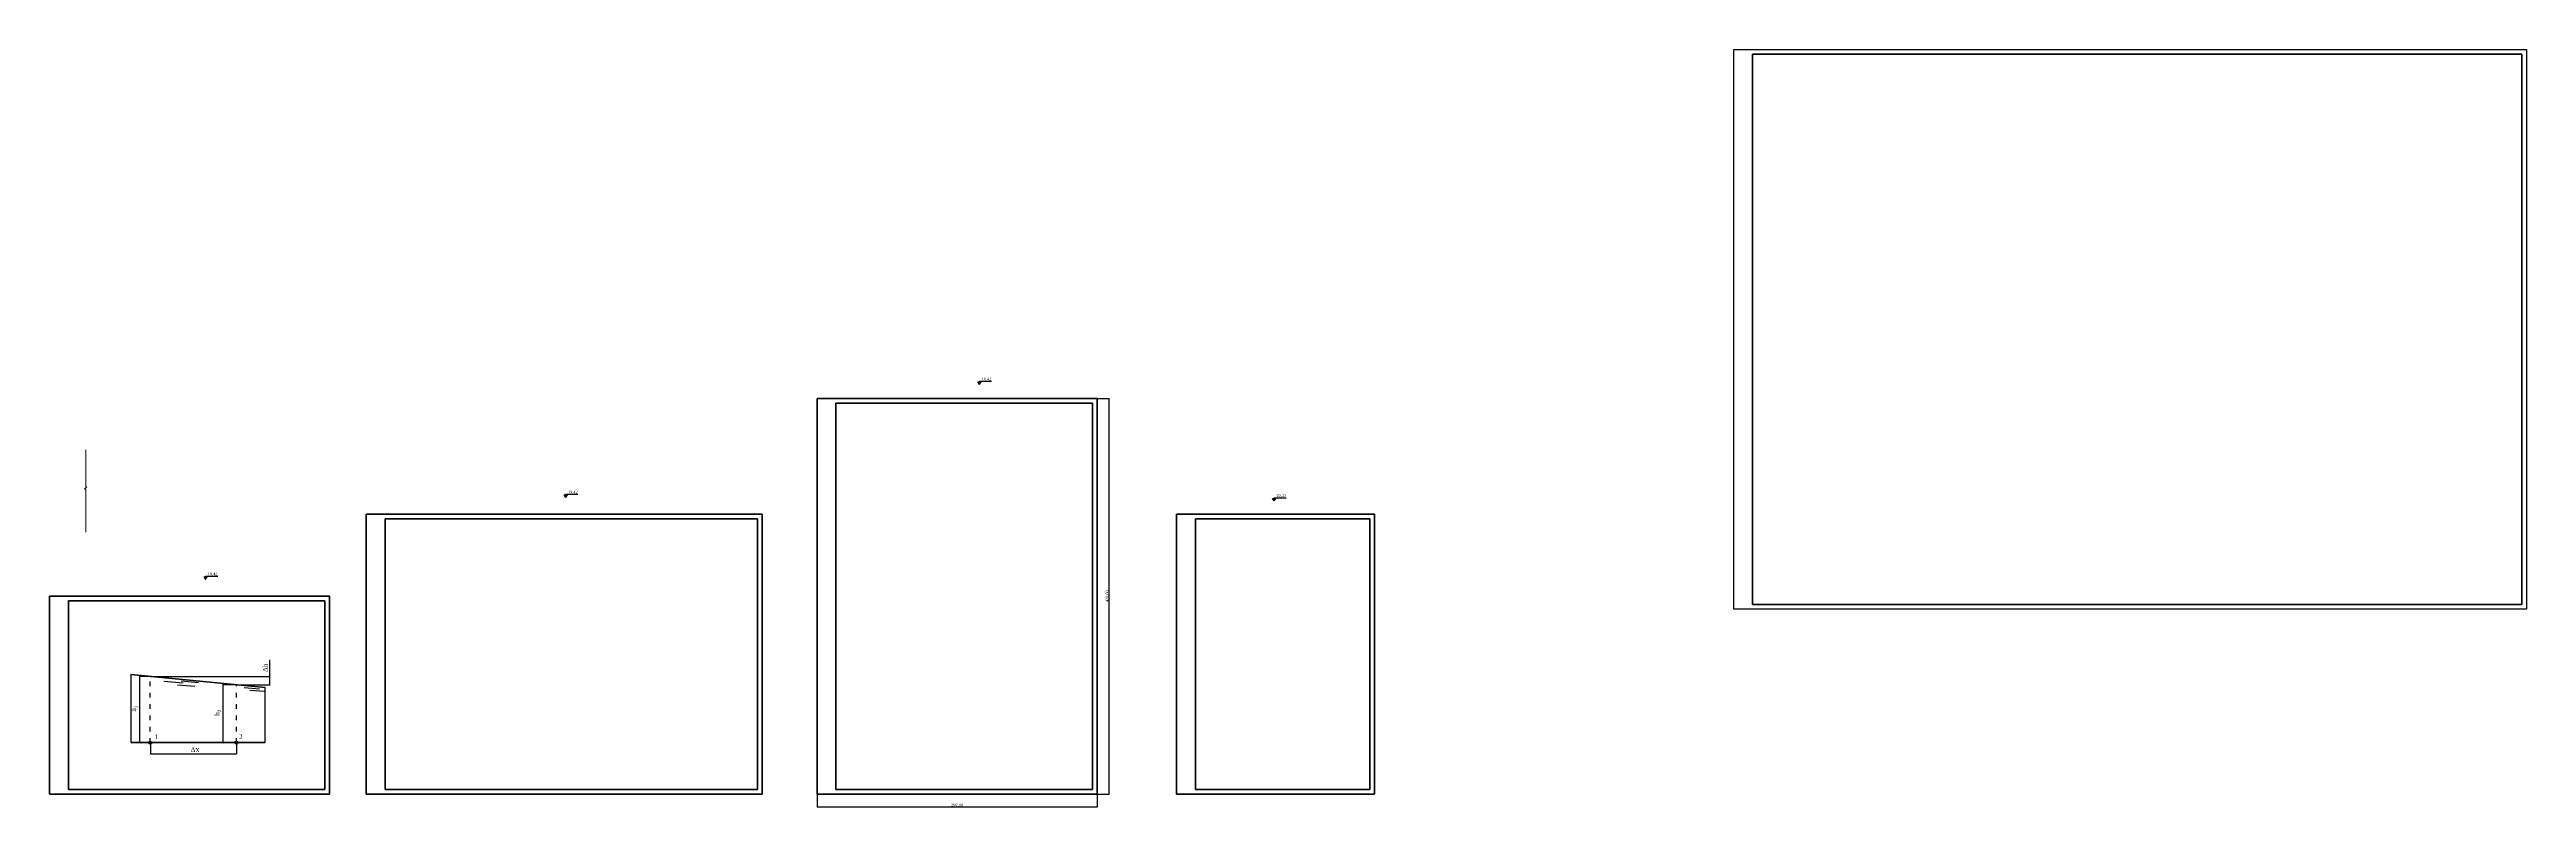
# Model space of a CAD drawing. Header units: inches. Extents: x 0 to 2628, y -14 to 790.
import ezdxf

# ---------------------------------------------------------------- set-up
doc = ezdxf.new("R2010")
doc.units = ezdxf.units.IN
doc.header["$MEASUREMENT"] = 0
doc.linetypes.add('ACAD_ISO03W100', pattern=[30, 12, -18])
doc.layers.add('invisible', color=50, linetype='Continuous', plot=False)
for name, color, linetype, lineweight in [('list1', 1, 'Continuous', 40), ('thin', 11, 'Continuous', 15), ('основная', 94, 'Continuous', 40)]:
    doc.layers.add(name, color=color, linetype=linetype, lineweight=lineweight)
doc.layers.add('надписи', color=30, linetype='Continuous')
doc.layers.add('пунктир', color=5, linetype='ACAD_ISO03W100')
doc.styles.get("Standard").update_dxf_attribs({"font": 'TIMES.TTF', "height": 3})
doc.dimstyles.get("Standard").update_dxf_attribs({"dimtxt": 2.5, "dimasz": 1, "dimexe": 0.18, "dimexo": 0.0625, "dimgap": 0.8, "dimtad": 1, "dimdec": 4, "dimzin": 0, "dimdsep": 46, "dimtxsty": 'Standard', "dimblk": 'ARCHTICK', "dimcen": 0.3, "dimadec": 0, "dimazin": 0, "dimtfac": 1, "dimtdec": 4, "dimtofl": 0, "dimtmove": 0, "dimatfit": 3, "dimldrblk": 'ARCHTICK', "dimfxl": 1, "dimtolj": 1, "dimtzin": 0, "dimarcsym": 0})

# ---------------------------------------------------------------- blocks, each defined once
blk = doc.blocks.new('_ArchTick')
at = {"color": 0, "linetype": 'ByBlock', "const_width": 0.15}
blk.add_lwpolyline([(-0.5, -0.5), (0.5, 0.5)], dxfattribs=at)
blk = doc.blocks.new('*D15')
at = {"layer": 'Defpoints', "color": 0}
for p in [(106.9, 124.9), (198.3, 116.1), (233.6, 116.1)]:
    blk.add_point(p, dxfattribs=at)
at = {"layer": 'надписи', "color": 0, "lineweight": -2}
for p, q in [((233.6, 124.9), (233.6, 142.4)), ((107, 124.9), (233.8, 124.9)), ((198.3, 116.1), (233.8, 116.1)), ((233.6, 116.1), (233.6, 124.9))]:
    blk.add_line(p, q, dxfattribs=at)
at = {"layer": 'надписи', "color": 0, "lineweight": -2, "xscale": 2, "yscale": 2, "zscale": 2}
for p, rotation in [((233.6, 124.9), 90), ((233.6, 116.1), 270)]:
    blk.add_blockref('_ArchTick', p, dxfattribs=dict(at, rotation=rotation))
blk = doc.blocks.new('*D16')
at = {"layer": 'Defpoints', "color": 0}
for p in [(198.3, 116.1), (183.8, 54.6), (198.3, 54.6)]:
    blk.add_point(p, dxfattribs=at)
at = {"layer": 'надписи', "color": 0, "lineweight": -2}
for p, q in [((198.3, 116.1), (183.6, 116.1)), ((183.8, 116.1), (183.8, 54.6)), ((198.3, 54.6), (183.6, 54.6))]:
    blk.add_line(p, q, dxfattribs=at)
at = {"layer": 'надписи', "color": 0, "lineweight": -2, "xscale": 2, "yscale": 2, "zscale": 2}
for p, rotation in [((183.8, 116.1), 90), ((183.8, 54.6), 270)]:
    blk.add_blockref('_ArchTick', p, dxfattribs=dict(at, rotation=rotation))
blk = doc.blocks.new('*D17')
at = {"layer": 'Defpoints', "color": 0}
for p in [(107, 124.9), (95.4, 54.6), (107, 54.6)]:
    blk.add_point(p, dxfattribs=at)
at = {"layer": 'надписи', "color": 0, "lineweight": -2}
for p, q in [((106.9, 124.9), (95.2, 124.9)), ((95.4, 124.9), (95.4, 54.6)), ((106.9, 54.6), (95.2, 54.6))]:
    blk.add_line(p, q, dxfattribs=at)
at = {"layer": 'надписи', "color": 0, "lineweight": -2, "xscale": 2, "yscale": 2, "zscale": 2}
for p, rotation in [((95.4, 124.9), 90), ((95.4, 54.6), 270)]:
    blk.add_blockref('_ArchTick', p, dxfattribs=dict(at, rotation=rotation))
blk = doc.blocks.new('*D18')
at = {"layer": 'Defpoints', "color": 0}
for p in [(107, 54.6), (198.3, 54.6), (198.3, 42.9)]:
    blk.add_point(p, dxfattribs=at)
at = {"layer": 'надписи', "color": 0, "lineweight": -2}
for p, q in [((107, 54.6), (107, 42.7)), ((198.3, 54.6), (198.3, 42.7)), ((107, 42.9), (198.3, 42.9))]:
    blk.add_line(p, q, dxfattribs=at)
at = {"layer": 'надписи', "color": 0, "lineweight": -2, "xscale": 2, "yscale": 2, "zscale": 2, "rotation": 180}
blk.add_blockref('_ArchTick', (107, 42.9), dxfattribs=at)
at = {"layer": 'надписи', "color": 0, "lineweight": -2, "xscale": 2, "yscale": 2, "zscale": 2}
blk.add_blockref('_ArchTick', (198.3, 42.9), dxfattribs=at)

msp = doc.modelspace()

# ---------------------------------------------------------------- hatches: boundary and pattern name
at = {"layer": 'надписи'}
h = msp.add_hatch(color=256, dxfattribs=at)
h.paths.add_polyline_path([(105.368, 54.631), (108.449, 54.631, 1)])
h.paths.add_polyline_path([(105.368, 54.631, 1), (108.449, 54.631)])
h = msp.add_hatch(color=256, dxfattribs=at)
h.paths.add_polyline_path([(196.711, 54.631), (199.793, 54.631, 1)])
h.paths.add_polyline_path([(196.711, 54.631, 1), (199.793, 54.631)])
h = msp.add_hatch(color=256, dxfattribs=at)
h.paths.add_polyline_path([(196.711, 54.631), (199.793, 54.631, 1)])
h.paths.add_polyline_path([(196.711, 54.631, 1), (199.793, 54.631)])

# ---------------------------------------------------------------- linework, layer by layer
at = {"layer": 'invisible'}
for p, q in [((1786.8, 790.246), (2627.8, 790.246)), ((1786.8, 196.246), (1786.8, 790.246)), ((2627.8, 790.246), (2627.8, 196.246)), ((2627.8, 196.246), (1786.8, 196.246)), ((86.093, 126.933), (86.093, 54.631)), ((228.689, 54.631), (228.689, 113.186))]:
    msp.add_line(p, q, dxfattribs=at)
at = {"layer": 'list1', "color": 104}
for p, q in [((814.33, 0), (814.33, 420)), ((1111.33, 420), (814.33, 420)), ((834.33, 415), (1106.33, 415)), ((834.33, 5), (834.33, 415)), ((1106.33, 5), (1106.33, 415)), ((1111.33, 0), (1111.33, 420)), ((336.052, 0), (336.052, 297)), ((336.052, 297), (756.052, 297)), ((356.052, 5), (356.052, 292)), ((356.052, 292), (751.052, 292)), ((751.052, 292), (751.052, 5)), ((756.052, 0), (756.052, 297)), ((1195.64, 0), (1195.64, 297)), ((1195.64, 297), (1405.64, 297)), ((1215.64, 5), (1215.64, 292)), ((1215.64, 292), (1400.64, 292)), ((1400.64, 292), (1400.64, 5)), ((1405.64, 297), (1405.64, 0)), ((297, 210), (0, 210)), ((0, 210), (0, 0)), ((292, 205), (20, 205)), ((20, 205), (20, 5)), ((292, 5), (292, 205)), ((297, 0), (297, 210)), ((0, 0), (297, 0)), ((20, 5), (292, 5)), ((356.052, 5), (751.052, 5)), ((1111.33, 0), (814.33, 0)), ((1106.33, 5), (834.33, 5)), ((1405.64, 0), (1195.64, 0)), ((1400.64, 5), (1215.64, 5)), ((336.052, 0), (756.052, 0))]:
    msp.add_line(p, q, dxfattribs=at)
at = {"layer": 'thin'}
for p, q in [((38.396, 326.301), (38.396, 365.351)), ((37.131, 323.786), (38.388, 325.043)), ((38.381, 323.786), (37.131, 323.786)), ((38.381, 323.786), (38.381, 278.026)), ((39.646, 326.301), (38.388, 325.043)), ((38.396, 326.301), (39.646, 326.301))]:
    msp.add_line(p, q, dxfattribs=at)
at = {"layer": 'надписи'}
for p, q in [((986.634, 434.88), (984.995, 437.503)), ((984.995, 437.503), (986.634, 437.503)), ((986.634, 434.88), (986.634, 438.193)), ((986.634, 438.193), (999.443, 438.193)), ((986.634, 434.88), (988.273, 437.503)), ((988.273, 437.503), (986.634, 437.503)), ((547.726, 314.91), (546.086, 317.533)), ((546.086, 317.533), (547.726, 317.533)), ((547.726, 314.91), (547.726, 318.223)), ((547.726, 318.223), (560.535, 318.223)), ((547.726, 314.91), (549.365, 317.533)), ((549.365, 317.533), (547.726, 317.533)), ((1299.247, 311.161), (1297.608, 313.784)), ((1297.608, 313.784), (1299.247, 313.784)), ((1299.247, 311.161), (1299.247, 314.474)), ((1299.247, 314.474), (1312.056, 314.474)), ((1299.247, 311.161), (1300.886, 313.784)), ((1300.886, 313.784), (1299.247, 313.784)), ((165.573, 227.903), (163.933, 230.526)), ((163.933, 230.526), (165.573, 230.526)), ((165.573, 227.903), (165.573, 231.216)), ((165.573, 231.216), (178.382, 231.216)), ((165.573, 227.903), (167.212, 230.526)), ((167.212, 230.526), (165.573, 230.526)), ((121.376, 120.047), (141.939, 118.055)), ((135.598, 116.063), (154.078, 114.433)), ((139.675, 120.137), (157.882, 118.598)), ((206.395, 113.151), (222.616, 111.747)), ((212.654, 110.47), (227.724, 109.296))]:
    msp.add_line(p, q, dxfattribs=at)
for centre in [(106.909, 54.631), (198.252, 54.631), (198.252, 54.631)]:
    msp.add_circle(centre, 1.541, dxfattribs=at)
at = {"layer": 'основная'}
for p, q in [((1806.8, 785.246), (1806.8, 201.246)), ((2622.8, 785.246), (1806.8, 785.246)), ((2622.8, 201.246), (2622.8, 785.246)), ((1806.8, 201.246), (2622.8, 201.246)), ((86.093, 54.631), (228.689, 54.631))]:
    msp.add_line(p, q, dxfattribs=at)
at = {"layer": 'основная', "color": 161}
msp.add_line((86.093, 126.933), (228.689, 113.186), dxfattribs=at)
at = {"layer": 'пунктир', "ltscale": 0.4}
for p, q in [((106.909, 54.631), (106.909, 124.926)), ((198.252, 54.631), (198.252, 116.12))]:
    msp.add_line(p, q, dxfattribs=at)

# ---------------------------------------------------------------- texts
at = {"layer": 'надписи', "attachment_point": 1}
for s, insert, char_height, width in [('19,42', (988.903, 442.146), 3, 8.46882), ('19,42', (549.995, 322.176), 3, 8.46882), ('19,42', (1301.516, 318.427), 3, 8.46882), ('19,42', (167.842, 235.169), 3, 8.46882), ('1', (111.666, 63.338), 5, 8.8865), ('2', (201.047, 63.341), 5, 9.38714), ('Δ{\\H1.2x;x}', (149.858, 50.598), 5, 11.16516)]:
    msp.add_mtext(s, dxfattribs=dict(at, insert=insert, char_height=char_height, width=width))
at = {"layer": 'надписи', "char_height": 5, "width": 12.35306, "attachment_point": 1, "rotation": 90}
for s, insert in [('\\A1;Δh', (226.396, 129.605)), ('\\A1;h{\\H0.7x;\\S^ 1;}', (86.703, 87.489)), ('\\A1;h{\\H0.7x;\\S^ 2;}', (175.136, 83.085))]:
    msp.add_mtext(s, dxfattribs=dict(at, insert=insert))

# ---------------------------------------------------------------- dimensions: what is measured, and where the dimension line sits
at = {"layer": 'list1', "color": 104}
msp.add_aligned_dim(p1=(1111.33, 0), p2=(1111.33, 420), distance=-12.775, dimstyle='Standard', override={"dimtxt": 1.8, "dimgap": 0.5, "dimdec": 2, "dimcen": 0.5, "dimtdec": 2}, dxfattribs=at).render()
msp.add_linear_dim(base=(1111.33, -13.617), p1=(814.33, 0), p2=(1111.33, 0), dimstyle='Standard', override={"dimtxt": 1.8, "dimgap": 0.5, "dimdec": 2, "dimcen": 0.5, "dimtdec": 2}, dxfattribs=at).render()
at = {"layer": 'надписи'}
dim = msp.add_linear_dim(base=(233.636, 116.12), p1=(106.909, 124.926), p2=(198.252, 116.12), angle=90, text=' ', dimstyle='Standard', override={"dimtxt": 1.8, "dimasz": 2, "dimgap": 0.5, "dimdec": 2, "dimcen": 0.5, "dimtdec": 2}, dxfattribs=at)
dim.commit()
dim.dimension.update_dxf_attribs({"geometry": '*D15', "text_midpoint": (233.636, 141.91), "dimtype": 160})
for base, p1, p2, picture, middle in [((95.352, 54.631), (106.971, 124.926), (106.971, 54.631), '*D17', (95.352, 89.779)), ((183.785, 54.631), (198.314, 116.12), (198.314, 54.631), '*D16', (183.785, 85.375))]:
    dim = msp.add_linear_dim(base=base, p1=p1, p2=p2, angle=90, text=' ', dimstyle='Standard', override={"dimtxt": 1.8, "dimasz": 2, "dimgap": 0.5, "dimdec": 2, "dimcen": 0.5, "dimtdec": 2}, dxfattribs=at)
    dim.commit()
    dim.dimension.update_dxf_attribs({"geometry": picture, "text_midpoint": middle})
dim = msp.add_linear_dim(base=(198.314, 42.93), p1=(106.971, 54.631), p2=(198.314, 54.631), text=' ', dimstyle='Standard', override={"dimtxt": 1.8, "dimasz": 2, "dimgap": 0.5, "dimdec": 2, "dimcen": 0.5, "dimtdec": 2}, dxfattribs=at)
dim.commit()
dim.dimension.update_dxf_attribs({"geometry": '*D18', "text_midpoint": (152.643, 42.93)})

doc.saveas('drawing.dxf')
